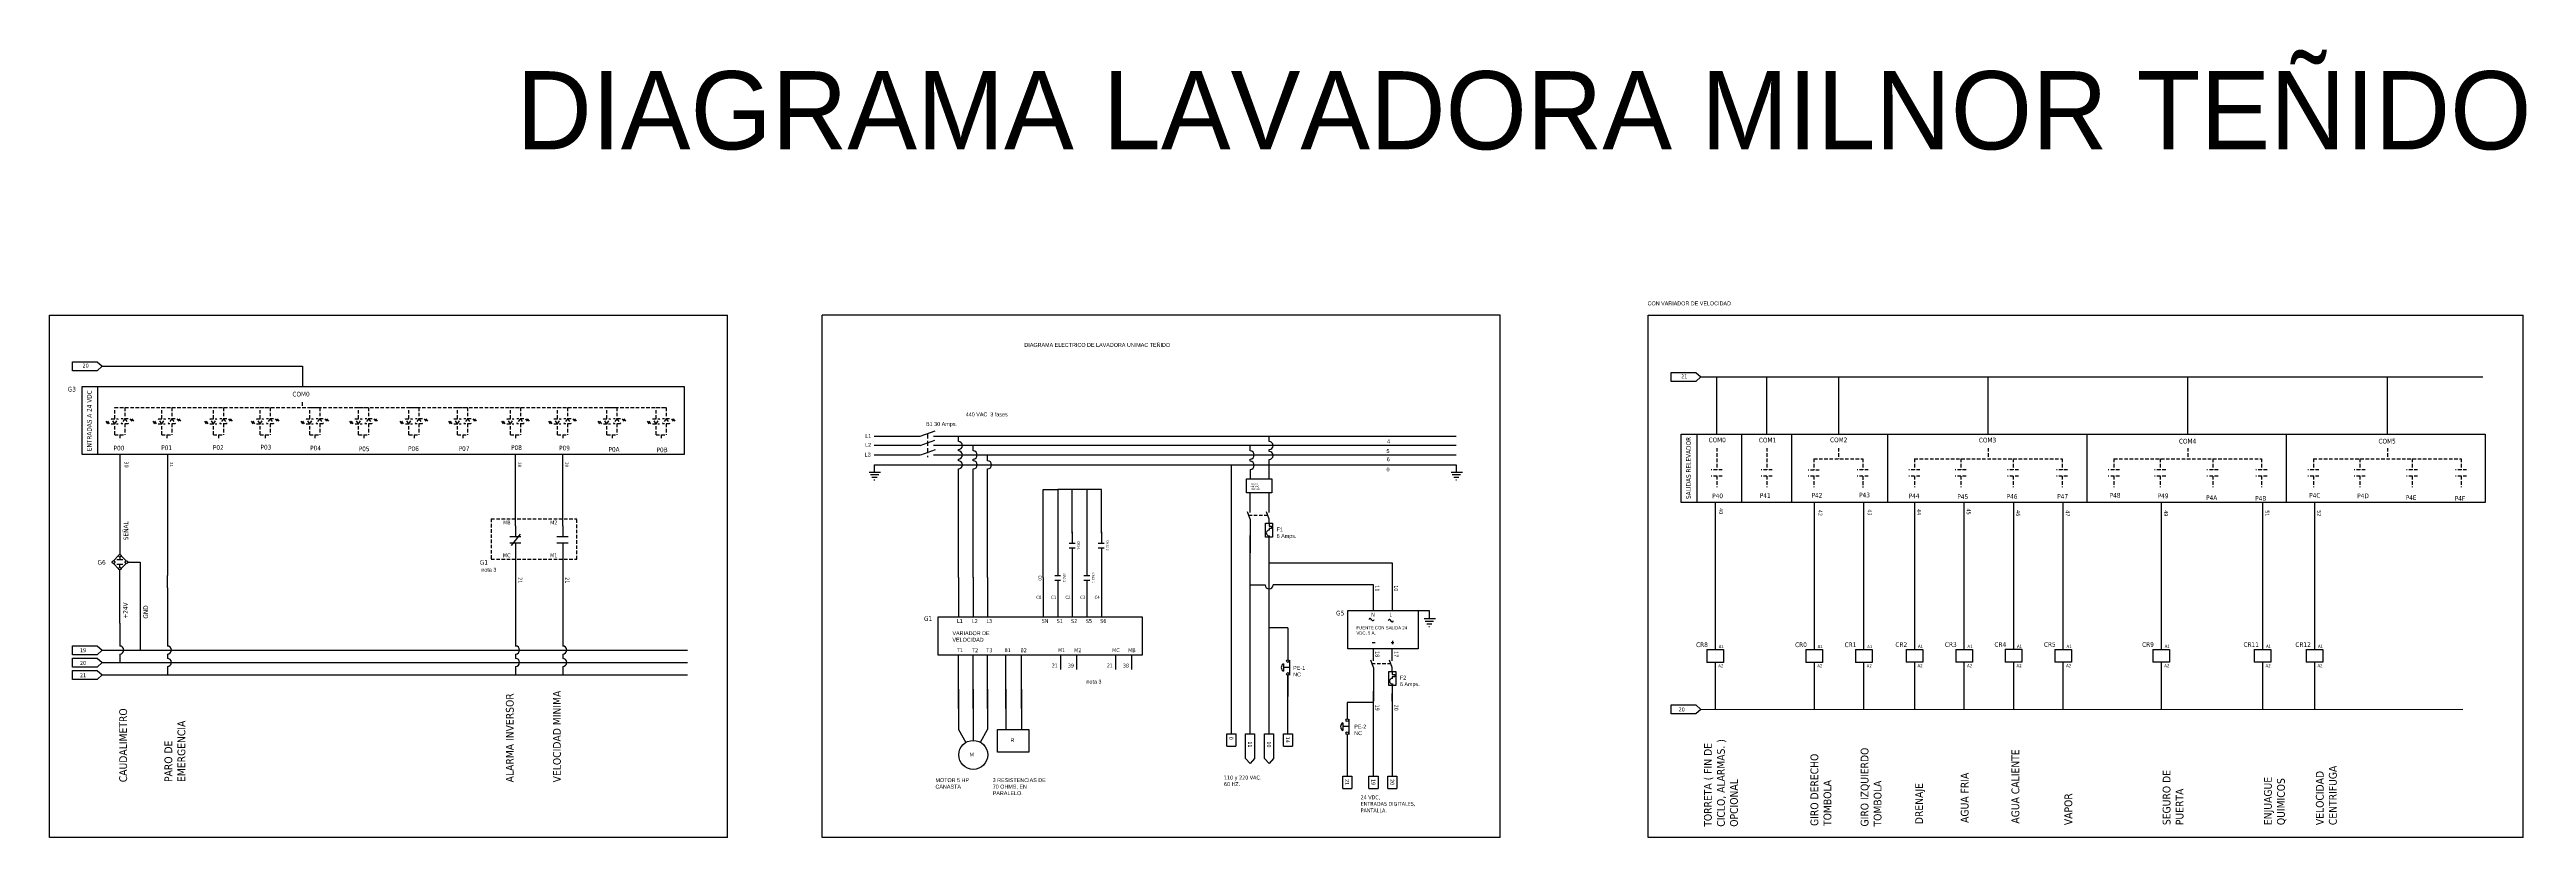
# Model space of a CAD drawing. Header units: millimetres. Extents: x 235 to 3542, y 1204 to 1708.
# Drawn here: x 719 to 2304, y 1204 to 1708 of the extents above; entities that cross this region are included whole.
import ezdxf
from ezdxf.enums import TextEntityAlignment as Align

# ---------------------------------------------------------------- set-up
doc = ezdxf.new("R2010")
doc.units = ezdxf.units.MM
doc.linetypes.add('LÍNEAS_OCULTAS2', pattern=[4.7625, 3.175, -1.5875])
doc.layers.add('0 @ 1', color=7, linetype='Continuous')
doc.layers.add('Capa1', color=7, linetype='LÍNEAS_OCULTAS2')
doc.styles.add('Tahoma', font='tahoma.ttf')

# ---------------------------------------------------------------- blocks, each defined once
blk = doc.blocks.new('*U23')
at = {"linetype": 'Continuous'}
for p, q in [((-1.5, 1.9), (-1.5, -1.9)), ((1.5, 1.9), (1.5, -1.9))]:
    blk.add_line(p, q, dxfattribs=at)
at = {"style": 'Tahoma'}
for tag, p in [('Diseñador de referencia', (-0.2, 3.4)), ('Descripción', (0, 8.7))]:
    blk.add_attdef(tag, text='', height=1.5, dxfattribs=at).set_placement(p, align=Align.CENTER)
at = {"linetype": 'Continuous', "style": 'Tahoma', "flags": 8}
blk.add_attdef('Terminal 1', text='', height=1.5, dxfattribs=at).set_placement((-3.2, -0.8), align=Align.TOP_RIGHT)
blk.add_attdef('Terminal 2', text='', height=1.5, dxfattribs=at).set_placement((3.2, -0.8), align=Align.TOP_LEFT)
blk = doc.blocks.new('*U39')
at = {"linetype": 'Continuous'}
for p, q in [((-1.5, 1.9), (-1.5, -1.9)), ((1.5, 1.9), (1.5, -1.9))]:
    blk.add_line(p, q, dxfattribs=at)
at = {"style": 'Tahoma'}
for tag, p in [('Diseñador de referencia', (-0.2, 3.4)), ('Descripción', (0, 8.7))]:
    blk.add_attdef(tag, text='', height=1.5, dxfattribs=at).set_placement(p, align=Align.CENTER)
at = {"linetype": 'Continuous', "style": 'Tahoma', "flags": 8}
blk.add_attdef('Terminal 1', text='', height=1.5, dxfattribs=at).set_placement((-3.2, -0.8), align=Align.TOP_RIGHT)
blk.add_attdef('Terminal 2', text='', height=1.5, dxfattribs=at).set_placement((3.2, -0.8), align=Align.TOP_LEFT)

msp = doc.modelspace()

# ---------------------------------------------------------------- linework, layer by layer
for p, q in [((718.955, 1204.14), (718.955, 1538.14)), ((718.955, 1538.14), (1152.751, 1538.14)), ((1152.751, 1204.14), (1152.751, 1538.14)), ((1213.164, 1204.14), (1213.164, 1538.14)), ((1646.959, 1538.14), (1213.164, 1538.14)), ((1646.959, 1204.14), (1646.959, 1538.14)), ((1741.628, 1204.14), (1741.628, 1538.14)), ((1741.628, 1538.14), (2301.371, 1538.14)), ((2301.371, 1204.14), (2301.371, 1538.14)), ((733.727, 1508.352), (749.497, 1508.352)), ((733.727, 1502.588), (733.727, 1508.352)), ((749.497, 1508.352), (752.62, 1505.545)), ((752.62, 1505.545), (749.497, 1502.588)), ((752.62, 1505.545), (880.806, 1505.545)), ((880.806, 1505.545), (880.806, 1492.51)), ((749.497, 1502.588), (733.727, 1502.588)), ((749.67, 1492.51), (749.67, 1448.942)), ((1756.375, 1501.41), (1772.144, 1501.41)), ((1756.375, 1495.647), (1756.375, 1501.41)), ((1772.144, 1495.647), (1756.375, 1495.647)), ((1772.144, 1501.41), (1775.268, 1498.603)), ((1775.268, 1498.603), (1772.144, 1495.647)), ((1775.268, 1498.603), (2275.634, 1498.603)), ((1785.616, 1461.94), (1785.616, 1498.603)), ((1817.497, 1461.94), (1817.497, 1498.603)), ((1863.291, 1498.603), (1863.291, 1461.94)), ((1959.192, 1461.94), (1959.192, 1498.603)), ((2086.848, 1461.94), (2086.848, 1498.603)), ((2214.505, 1461.94), (2214.505, 1498.603)), ((1246.558, 1460.741), (1275.856, 1460.741)), ((1275.856, 1460.741), (1285.539, 1464.265)), ((1275.856, 1454.741), (1285.253, 1458.161)), ((1284.463, 1460.741), (1618.787, 1460.741)), ((1300.338, 1457.336), (1300.338, 1460.741)), ((1499.138, 1457.336), (1499.138, 1460.741)), ((1772.71, 1461.94), (1772.71, 1418.372)), ((1801.616, 1418.372), (1801.616, 1461.94)), ((1833.497, 1418.372), (1833.497, 1461.94)), ((1894.947, 1418.166), (1894.947, 1461.734)), ((2022.418, 1418.372), (2022.418, 1461.94)), ((2150.075, 1418.372), (2150.075, 1461.94)), ((763.972, 1448.955), (763.972, 1441.55)), ((794.364, 1448.929), (794.364, 1441.524)), ((794.364, 1448.929), (794.364, 1430.808)), ((1017.079, 1403.464), (1017.079, 1448.942)), ((1047.222, 1403.464), (1047.222, 1448.942)), ((1275.856, 1454.741), (1246.558, 1454.741)), ((1246.558, 1448.741), (1275.856, 1448.741)), ((1246.558, 1442.435), (1618.787, 1442.435)), ((1246.558, 1442.435), (1246.558, 1437.766)), ((1276.287, 1448.756), (1285.684, 1452.176)), ((1618.787, 1454.741), (1284.463, 1454.741)), ((1284.463, 1448.741), (1618.787, 1448.741)), ((1300.338, 1451.336), (1300.338, 1452.146)), ((1300.338, 1445.03), (1300.338, 1446.146)), ((1309.821, 1451.336), (1309.821, 1454.741)), ((1309.821, 1445.03), (1309.821, 1446.146)), ((1319, 1445.03), (1319, 1448.741)), ((1475.032, 1270.315), (1475.032, 1442.435)), ((1487.085, 1451.336), (1487.085, 1454.741)), ((1487.085, 1444.725), (1487.085, 1446.146)), ((1499.138, 1451.03), (1499.138, 1452.146)), ((1499.138, 1433.553), (1499.138, 1445.84)), ((1618.787, 1442.435), (1618.787, 1437.766)), ((763.972, 1441.55), (763.972, 1408.11)), ((794.364, 1430.808), (794.364, 1371.667)), ((1243.277, 1437.766), (1250.589, 1437.766)), ((1244.049, 1436.178), (1249.408, 1436.178)), ((1245.003, 1434.454), (1248.318, 1434.454)), ((1246.32, 1432.73), (1246.865, 1432.73)), ((1300.338, 1386.901), (1300.338, 1439.84)), ((1309.821, 1386.901), (1309.821, 1439.84)), ((1319, 1386.901), (1319, 1439.84)), ((1354.512, 1426.675), (1363.98, 1426.675)), ((1354.512, 1370.48), (1354.512, 1426.675)), ((1363.98, 1426.675), (1363.98, 1391.643)), ((1391.836, 1426.675), (1363.98, 1426.675)), ((1373.174, 1398.761), (1373.174, 1426.675)), ((1382.642, 1426.675), (1382.642, 1391.643)), ((1391.836, 1398.761), (1391.836, 1426.675)), ((1484.62, 1433.553), (1500.962, 1433.553)), ((1484.62, 1424.515), (1484.62, 1433.553)), ((1487.085, 1439.535), (1487.085, 1433.553)), ((1500.962, 1433.553), (1500.962, 1424.515)), ((1615.506, 1437.766), (1622.818, 1437.766)), ((1616.278, 1436.178), (1621.638, 1436.178)), ((1617.232, 1434.454), (1620.548, 1434.454)), ((1618.549, 1432.73), (1619.094, 1432.73)), ((1500.962, 1424.515), (1484.62, 1424.515)), ((1487.085, 1407.599), (1485.375, 1412.298)), ((1487.085, 1411.844), (1487.085, 1424.515)), ((1499.138, 1407.599), (1497.428, 1412.298)), ((1499.138, 1411.844), (1499.138, 1424.515)), ((1784.463, 1418.283), (1784.463, 1410.878)), ((1784.463, 1410.878), (1784.463, 1364.318)), ((1847.802, 1418.271), (1847.802, 1410.866)), ((1847.802, 1410.866), (1847.802, 1364.305)), ((1879.471, 1418.309), (1879.471, 1410.904)), ((1879.471, 1410.904), (1879.471, 1364.298)), ((1911.965, 1418.372), (1911.965, 1410.967)), ((1911.965, 1410.967), (1911.965, 1364.406)), ((1943.634, 1418.411), (1943.634, 1411.006)), ((1943.634, 1411.006), (1943.634, 1364.4)), ((1975.304, 1418.404), (1975.304, 1410.999)), ((1975.304, 1410.999), (1975.304, 1364.438)), ((2006.973, 1418.353), (2006.973, 1410.948)), ((2006.973, 1411.038), (2006.973, 1364.432)), ((2069.805, 1418.353), (2069.805, 1410.948)), ((2069.805, 1411.038), (2069.805, 1364.432)), ((2134.629, 1418.353), (2134.629, 1410.948)), ((2134.629, 1411.038), (2134.629, 1364.432)), ((2167.833, 1418.353), (2167.833, 1410.948)), ((2167.833, 1411.038), (2167.833, 1364.432)), ((763.972, 1408.123), (763.972, 1385.195)), ((763.972, 1408.11), (763.972, 1385.182)), ((1019.971, 1398.06), (1014.188, 1390.8)), ((1373.174, 1399.544), (1373.174, 1392.189)), ((1391.836, 1399.544), (1391.836, 1392.189)), ((1487.085, 1407.599), (1487.085, 1386.07)), ((1487.085, 1270.315), (1487.085, 1397.147)), ((1499.134, 1386.07), (1499.151, 1396.176)), ((1499.136, 1401.627), (1499.135, 1400.612)), ((1499.136, 1405.127), (1499.136, 1403.127)), ((1499.136, 1403.127), (1500.636, 1403.127)), ((1500.636, 1401.627), (1499.136, 1401.627)), ((1499.151, 1270.315), (1499.136, 1397.147)), ((1499.138, 1405.127), (1499.138, 1407.627)), ((1499.151, 1397.056), (1499.151, 1396.176)), ((1500.636, 1403.127), (1500.636, 1401.627)), ((763.116, 1375.987), (759.802, 1379.336)), ((763.113, 1384.339), (759.815, 1381.054)), ((763.896, 1376.91), (763.896, 1378.702)), ((763.972, 1383.477), (763.972, 1381.702)), ((764.829, 1376.121), (768.064, 1379.344)), ((764.831, 1384.327), (768.063, 1381.06)), ((768.966, 1380.202), (776.946, 1380.202)), ((776.946, 1380.202), (776.946, 1323.969)), ((1017.079, 1385.31), (1017.079, 1326.564)), ((1047.222, 1385.31), (1047.222, 1326.564)), ((1300.353, 1370.48), (1300.338, 1386.901)), ((1309.821, 1370.48), (1309.807, 1386.901)), ((1319.015, 1370.48), (1319, 1386.901)), ((1363.98, 1391.643), (1363.98, 1378.803)), ((1363.98, 1378.803), (1363.98, 1371.449)), ((1373.174, 1389.189), (1373.174, 1378.382)), ((1382.642, 1391.643), (1382.642, 1378.803)), ((1382.642, 1378.803), (1382.642, 1371.449)), ((1391.836, 1389.189), (1391.836, 1378.382)), ((1577.984, 1379.484), (1499.137, 1379.484)), ((1577.984, 1349.306), (1577.984, 1379.484)), ((763.896, 1341.142), (763.896, 1375.195)), ((794.364, 1363.827), (794.364, 1371.667)), ((794.364, 1363.827), (794.364, 1326.564)), ((1300.353, 1370.48), (1300.353, 1345.282)), ((1309.821, 1370.482), (1309.821, 1345.282)), ((1319.015, 1370.48), (1319.015, 1345.282)), ((1354.512, 1370.48), (1354.512, 1345.282)), ((1363.98, 1368.449), (1363.98, 1357.642)), ((1373.174, 1378.382), (1373.174, 1370.48)), ((1373.174, 1370.48), (1373.174, 1345.282)), ((1382.642, 1368.449), (1382.642, 1357.642)), ((1391.836, 1378.382), (1391.836, 1370.48)), ((1391.836, 1370.48), (1391.836, 1345.282)), ((1487.085, 1365.693), (1496.544, 1365.693)), ((1565.918, 1365.693), (1501.734, 1365.693)), ((1565.918, 1349.306), (1565.918, 1365.693)), ((1784.463, 1364.318), (1784.463, 1331.174)), ((1847.802, 1364.305), (1847.802, 1361.305)), ((1879.471, 1364.298), (1879.471, 1361.298)), ((1911.965, 1364.406), (1911.965, 1361.406)), ((1943.634, 1364.4), (1943.634, 1361.4)), ((1975.304, 1364.438), (1975.304, 1361.438)), ((2006.973, 1364.432), (2006.973, 1361.432)), ((2069.805, 1364.432), (2069.805, 1361.432)), ((2134.629, 1364.432), (2134.629, 1361.432)), ((2167.833, 1364.432), (2167.833, 1361.432)), ((1363.98, 1357.642), (1363.98, 1345.282)), ((1363.98, 1357.642), (1363.98, 1345.282)), ((1382.642, 1357.642), (1382.642, 1345.282)), ((1594.353, 1349.306), (1601.529, 1349.306)), ((1601.529, 1349.306), (1601.529, 1344.073)), ((1847.802, 1361.305), (1847.802, 1331.161)), ((1879.471, 1361.298), (1879.471, 1331.155)), ((1911.965, 1361.406), (1911.965, 1331.262)), ((1943.634, 1361.4), (1943.634, 1331.256)), ((1975.304, 1361.438), (1975.304, 1331.295)), ((2006.973, 1361.432), (2006.973, 1331.288)), ((2069.805, 1361.432), (2069.805, 1331.288)), ((2134.629, 1361.432), (2134.629, 1331.288)), ((2167.833, 1361.432), (2167.833, 1331.288)), ((763.896, 1341.142), (763.896, 1326.564)), ((1511.214, 1338.229), (1499.142, 1338.229)), ((1511.214, 1338.229), (1511.214, 1317.814)), ((1564.964, 1343.108), (1564.435, 1343.818)), ((1577.26, 1342.398), (1576.731, 1343.108)), ((1598.248, 1344.073), (1605.56, 1344.073)), ((1599.02, 1342.485), (1604.379, 1342.485)), ((1599.974, 1340.761), (1603.289, 1340.761)), ((1601.291, 1339.036), (1601.836, 1339.036)), ((1784.463, 1331.174), (1784.463, 1324.323)), ((1847.802, 1331.161), (1847.802, 1324.31)), ((1879.471, 1331.155), (1879.471, 1324.303)), ((1911.965, 1331.262), (1911.965, 1324.411)), ((1943.634, 1331.256), (1943.634, 1324.404)), ((1975.304, 1331.295), (1975.304, 1324.443)), ((2006.973, 1331.288), (2006.973, 1324.437)), ((2069.805, 1331.288), (2069.805, 1324.437)), ((2134.629, 1331.288), (2134.629, 1324.437)), ((2167.833, 1331.288), (2167.833, 1324.437)), ((733.702, 1326.777), (749.471, 1326.777)), ((733.702, 1321.013), (733.702, 1326.777)), ((733.702, 1326.777), (749.471, 1326.777)), ((733.702, 1321.013), (733.702, 1326.777)), ((749.471, 1321.013), (733.702, 1321.013)), ((749.471, 1321.013), (733.702, 1321.013)), ((733.702, 1318.873), (749.471, 1318.873)), ((733.702, 1313.109), (733.702, 1318.873)), ((749.471, 1326.777), (752.595, 1323.969)), ((749.471, 1326.777), (752.595, 1323.969)), ((752.595, 1323.969), (749.471, 1321.013)), ((752.595, 1323.969), (749.471, 1321.013)), ((749.471, 1318.873), (752.595, 1316.066)), ((752.595, 1316.066), (749.471, 1313.109)), ((752.595, 1323.969), (889.004, 1323.969)), ((752.595, 1323.969), (1127.154, 1323.969)), ((752.595, 1316.066), (1127.154, 1316.066)), ((763.896, 1321.374), (763.912, 1316.066)), ((794.364, 1321.374), (794.364, 1318.661)), ((889.004, 1323.969), (1127.154, 1323.969)), ((1017.079, 1321.374), (1017.079, 1318.661)), ((1047.222, 1321.374), (1047.222, 1318.661)), ((1300.338, 1286.698), (1300.338, 1320.628)), ((1309.821, 1286.698), (1309.821, 1320.628)), ((1319, 1286.698), (1319, 1320.628)), ((1330.654, 1286.698), (1330.654, 1320.628)), ((1340.755, 1286.698), (1340.755, 1320.628)), ((1365.752, 1320.628), (1365.752, 1311.615)), ((1375.998, 1320.628), (1375.998, 1311.615)), ((1400.97, 1320.628), (1400.97, 1311.615)), ((1411.215, 1320.628), (1411.215, 1311.615)), ((1508.428, 1315.194), (1508.428, 1310.434)), ((1512.244, 1317.615), (1512.244, 1307.883)), ((1565.918, 1312.832), (1564.208, 1317.53)), ((1565.155, 1328.733), (1567.01, 1328.733)), ((1565.918, 1317.076), (1565.918, 1324.652)), ((1577.972, 1312.832), (1576.262, 1317.53)), ((1577.122, 1328.733), (1578.977, 1328.733)), ((1577.972, 1317.076), (1577.972, 1324.652)), ((1578.049, 1329.812), (1578.049, 1327.703)), ((1779.225, 1324.323), (1789.907, 1324.323)), ((1779.225, 1324.323), (1779.225, 1316.078)), ((1789.907, 1316.078), (1779.225, 1316.078)), ((1784.463, 1316.078), (1784.463, 1309.227)), ((1789.907, 1324.323), (1789.907, 1316.078)), ((1842.564, 1324.31), (1853.245, 1324.31)), ((1842.564, 1324.31), (1842.564, 1316.066)), ((1853.245, 1316.066), (1842.564, 1316.066)), ((1847.802, 1316.066), (1847.802, 1309.214)), ((1853.245, 1324.31), (1853.245, 1316.066)), ((1874.233, 1324.303), (1884.914, 1324.303)), ((1874.233, 1324.303), (1874.233, 1316.059)), ((1884.914, 1316.059), (1874.233, 1316.059)), ((1879.471, 1316.059), (1879.471, 1309.208)), ((1884.914, 1324.303), (1884.914, 1316.059)), ((1906.727, 1324.411), (1917.409, 1324.411)), ((1906.727, 1324.411), (1906.727, 1316.167)), ((1917.409, 1316.167), (1906.727, 1316.167)), ((1911.965, 1316.167), (1911.965, 1309.315)), ((1917.409, 1324.411), (1917.409, 1316.167)), ((1938.397, 1324.404), (1949.078, 1324.404)), ((1938.397, 1324.404), (1938.397, 1316.16)), ((1949.078, 1316.16), (1938.397, 1316.16)), ((1943.634, 1316.16), (1943.634, 1309.309)), ((1949.078, 1324.404), (1949.078, 1316.16)), ((1970.066, 1324.443), (1980.747, 1324.443)), ((1970.066, 1324.443), (1970.066, 1316.199)), ((1980.747, 1316.199), (1970.066, 1316.199)), ((1975.304, 1316.199), (1975.304, 1309.348)), ((1980.747, 1324.443), (1980.747, 1316.199)), ((2001.735, 1324.437), (2012.416, 1324.437)), ((2001.735, 1324.437), (2001.735, 1316.193)), ((2012.416, 1316.193), (2001.735, 1316.193)), ((2006.973, 1316.193), (2006.973, 1309.341)), ((2012.416, 1324.437), (2012.416, 1316.193)), ((2064.567, 1324.437), (2075.248, 1324.437)), ((2064.567, 1324.437), (2064.567, 1316.193)), ((2075.248, 1316.193), (2064.567, 1316.193)), ((2069.805, 1316.193), (2069.805, 1309.341)), ((2075.248, 1324.437), (2075.248, 1316.193)), ((2129.392, 1324.437), (2140.073, 1324.437)), ((2129.392, 1324.437), (2129.392, 1316.193)), ((2140.073, 1316.193), (2129.392, 1316.193)), ((2134.629, 1316.193), (2134.629, 1309.341)), ((2140.073, 1324.437), (2140.073, 1316.193)), ((2162.595, 1324.437), (2173.277, 1324.437)), ((2162.595, 1324.437), (2162.595, 1316.193)), ((2173.277, 1316.193), (2162.595, 1316.193)), ((2167.833, 1316.193), (2167.833, 1309.341)), ((2173.277, 1324.437), (2173.277, 1316.193)), ((749.471, 1313.109), (733.702, 1313.109)), ((733.702, 1310.969), (749.471, 1310.969)), ((733.702, 1305.206), (733.702, 1310.969)), ((749.471, 1305.206), (733.702, 1305.206)), ((749.471, 1310.969), (752.595, 1308.162)), ((752.595, 1308.162), (749.471, 1305.206)), ((752.595, 1308.162), (1127.154, 1308.162)), ((794.364, 1313.471), (794.364, 1308.162)), ((1017.079, 1313.471), (1017.079, 1308.162)), ((1047.222, 1313.471), (1047.222, 1308.162)), ((1512.189, 1312.814), (1508.428, 1312.814)), ((1511.217, 1270.315), (1511.212, 1307.814)), ((1511.214, 1307.814), (1511.214, 1294.238)), ((1565.918, 1312.832), (1565.918, 1291.302)), ((1577.97, 1306.859), (1577.968, 1305.844)), ((1577.968, 1291.302), (1577.984, 1301.408)), ((1577.97, 1310.359), (1577.97, 1308.359)), ((1577.97, 1308.359), (1579.47, 1308.359)), ((1579.47, 1306.859), (1577.97, 1306.859)), ((1577.972, 1310.359), (1577.972, 1312.859)), ((1577.984, 1302.289), (1577.984, 1301.408)), ((1579.47, 1308.359), (1579.47, 1306.859)), ((1784.463, 1309.227), (1784.463, 1286.063)), ((1847.802, 1309.214), (1847.802, 1286.064)), ((1879.471, 1309.208), (1879.471, 1286.065)), ((1911.965, 1309.315), (1911.965, 1286.065)), ((1943.634, 1309.309), (1943.634, 1286.066)), ((1975.304, 1309.348), (1975.304, 1286.067)), ((2006.973, 1309.341), (2006.973, 1286.067)), ((2069.805, 1309.341), (2069.805, 1286.073)), ((2134.629, 1309.341), (2134.629, 1286.073)), ((2167.833, 1309.341), (2167.833, 1286.073)), ((1300.338, 1298.995), (1300.338, 1273.127)), ((1309.821, 1298.995), (1309.821, 1273.127)), ((1319, 1298.995), (1319, 1273.127)), ((1330.654, 1298.995), (1330.654, 1273.271)), ((1340.755, 1298.995), (1340.755, 1273.271)), ((1549.155, 1290.435), (1549.155, 1279.988)), ((1565.918, 1290.435), (1549.155, 1290.435)), ((1565.925, 1276.521), (1565.925, 1297.618)), ((1577.978, 1276.521), (1577.978, 1297.618)), ((1756.375, 1288.87), (1772.144, 1288.87)), ((1756.375, 1283.106), (1756.375, 1288.87)), ((1772.144, 1288.87), (1775.268, 1286.062)), ((1775.268, 1286.062), (1772.144, 1283.106)), ((1775.268, 1286.062), (2262.833, 1286.073)), ((1300.338, 1273.127), (1305.189, 1264.919)), ((1309.821, 1273.127), (1309.854, 1266.206)), ((1314.436, 1265.017), (1319, 1273.127)), ((1325.415, 1273.271), (1345.348, 1273.271)), ((1325.415, 1258.635), (1325.415, 1273.271)), ((1345.348, 1273.271), (1345.348, 1258.635)), ((1472.076, 1270.315), (1477.839, 1270.315)), ((1472.15, 1262.476), (1472.15, 1270.315)), ((1472.15, 1270.315), (1477.914, 1270.315)), ((1477.914, 1270.315), (1477.914, 1262.476)), ((1484.129, 1254.546), (1484.129, 1270.315)), ((1484.129, 1270.315), (1489.892, 1270.315)), ((1484.129, 1262.476), (1484.129, 1270.315)), ((1484.129, 1270.315), (1489.892, 1270.315)), ((1489.892, 1270.315), (1489.892, 1254.546)), ((1489.892, 1270.315), (1489.892, 1262.476)), ((1496.195, 1254.546), (1496.195, 1270.315)), ((1496.195, 1270.315), (1501.958, 1270.315)), ((1496.195, 1262.476), (1496.195, 1270.315)), ((1496.195, 1270.315), (1501.958, 1270.315)), ((1501.958, 1270.315), (1501.958, 1254.546)), ((1501.958, 1270.315), (1501.958, 1262.476)), ((1508.261, 1270.315), (1514.024, 1270.315)), ((1508.335, 1262.476), (1508.335, 1270.315)), ((1508.335, 1270.315), (1514.099, 1270.315)), ((1514.099, 1270.315), (1514.099, 1262.476)), ((1546.369, 1277.368), (1546.369, 1272.607)), ((1550.129, 1274.988), (1546.369, 1274.988)), ((1549.155, 1269.988), (1549.155, 1243.28)), ((1550.185, 1279.789), (1550.185, 1270.057)), ((1565.925, 1243.28), (1565.925, 1276.521)), ((1577.991, 1243.28), (1577.978, 1276.521)), ((1772.144, 1283.106), (1756.375, 1283.106)), ((1345.348, 1258.635), (1325.415, 1258.635)), ((1472.15, 1262.476), (1477.914, 1262.476)), ((1487.085, 1251.422), (1484.129, 1254.546)), ((1489.892, 1254.546), (1487.085, 1251.422)), ((1499.151, 1251.422), (1496.195, 1254.546)), ((1501.958, 1254.546), (1499.151, 1251.422)), ((1508.335, 1262.476), (1514.099, 1262.476)), ((1546.201, 1243.28), (1551.965, 1243.28)), ((1546.276, 1235.441), (1546.276, 1243.28)), ((1546.276, 1243.28), (1552.039, 1243.28)), ((1552.039, 1243.28), (1552.039, 1235.441)), ((1562.968, 1243.28), (1568.732, 1243.28)), ((1563.043, 1235.441), (1563.043, 1243.28)), ((1563.043, 1243.28), (1568.806, 1243.28)), ((1568.806, 1243.28), (1568.806, 1235.441)), ((1575.035, 1243.28), (1580.798, 1243.28)), ((1575.035, 1235.441), (1575.035, 1243.28)), ((1575.035, 1243.28), (1580.798, 1243.28)), ((1580.798, 1243.28), (1580.798, 1235.441)), ((1546.276, 1235.441), (1552.039, 1235.441)), ((1563.043, 1235.441), (1568.806, 1235.441)), ((1575.035, 1235.441), (1580.798, 1235.441)), ((1152.751, 1204.14), (718.955, 1204.14)), ((1646.959, 1204.14), (1213.164, 1204.14)), ((2301.371, 1204.14), (1741.628, 1204.14))]:
    msp.add_line(p, q)
for points in [[(739.833, 1492.51), (1124.848, 1492.51), (1124.848, 1448.942), (739.833, 1448.942)], [(1762.829, 1461.94), (2277.064, 1461.94), (2277.064, 1418.372), (1762.829, 1418.372)], [(1496.856, 1405.127), (1501.416, 1405.127), (1501.416, 1396.178), (1496.856, 1396.178)], [(1549.609, 1349.306), (1594.461, 1349.306), (1594.461, 1324.652), (1549.609, 1324.652)], [(1287.395, 1345.282), (1418.02, 1345.282), (1418.02, 1320.628), (1287.395, 1320.628)], [(1575.69, 1310.359), (1580.249, 1310.359), (1580.249, 1301.41), (1575.69, 1301.41)]]:
    msp.add_lwpolyline(points, close=True)
for centre, radius in [((759.811, 1380.195), 0.859), ((763.972, 1384.336), 0.859), ((768.107, 1380.202), 0.859), ((763.972, 1376.054), 0.859), ((1511.214, 1316.954), 0.86), ((1511.214, 1308.674), 0.86), ((1549.155, 1279.128), 0.86), ((1549.155, 1270.848), 0.86), ((1309.897, 1256.951), 9.255)]:
    msp.add_circle(centre, radius)
for centre, radius, start, end in [((1300.338, 1454.741), 2.595, 270, 90), ((1300.338, 1448.741), 2.595, 270, 90), ((1300.338, 1442.435), 2.595, 270, 90), ((1309.821, 1448.741), 2.595, 270, 90), ((1309.821, 1442.435), 2.595, 270, 90), ((1319, 1442.435), 2.595, 270, 90), ((1487.085, 1448.741), 2.595, 270, 90), ((1487.085, 1442.13), 2.595, 270, 90), ((1499.138, 1454.741), 2.595, 270, 90), ((1499.138, 1448.435), 2.595, 270, 90), ((1499.146, 1398.836), 1.78, 89.837781, 270.150269), ((1499.139, 1365.693), 2.595, 180, 0), ((1563.813, 1343.465), 0.715, 29.601538, 180), ((1565.583, 1343.465), 0.715, 209.932632, 0), ((1576.109, 1342.755), 0.715, 29.601538, 180), ((1577.879, 1342.755), 0.715, 209.932632, 0), ((763.896, 1323.969), 2.595, 270, 90), ((794.364, 1323.969), 2.595, 270, 90), ((794.364, 1316.066), 2.595, 270, 90), ((1017.079, 1323.969), 2.595, 270, 90), ((1017.079, 1316.066), 2.595, 270, 90), ((1047.222, 1323.969), 2.595, 270, 90), ((1047.222, 1316.066), 2.595, 270, 90), ((1509.563, 1312.814), 2.637, 115.489205, 244.510795), ((1577.98, 1304.068), 1.78, 89.837781, 270.150269), ((1547.503, 1274.988), 2.637, 115.489205, 244.510795)]:
    msp.add_arc(centre, radius, start, end)
at = {"layer": 'Capa1', "ltscale": 0.7}
for p, q in [((760.646, 1471.928), (760.646, 1479.027)), ((760.646, 1479.027), (767.044, 1479.027)), ((760.646, 1479.027), (1113.402, 1479.027)), ((767.044, 1479.027), (767.044, 1471.928)), ((790.741, 1471.928), (790.741, 1479.027)), ((790.741, 1479.027), (797.139, 1479.027)), ((797.139, 1479.027), (797.139, 1471.928)), ((823.757, 1471.928), (823.757, 1479.027)), ((823.757, 1479.027), (830.155, 1479.027)), ((830.155, 1479.027), (830.155, 1471.928)), ((853.638, 1471.928), (853.638, 1479.027)), ((853.638, 1479.027), (860.036, 1479.027)), ((860.036, 1479.027), (860.036, 1471.928)), ((880.514, 1482.473), (880.514, 1479.027)), ((885.381, 1471.928), (885.381, 1479.027)), ((885.381, 1479.027), (891.779, 1479.027)), ((891.779, 1479.027), (891.779, 1471.928)), ((916.641, 1471.928), (916.641, 1479.027)), ((916.641, 1479.027), (923.039, 1479.027)), ((923.039, 1479.027), (923.039, 1471.928)), ((948.832, 1471.928), (948.832, 1479.027)), ((948.832, 1479.027), (955.23, 1479.027)), ((955.23, 1479.027), (955.23, 1471.928)), ((979.933, 1471.928), (979.933, 1479.027)), ((979.933, 1479.027), (986.331, 1479.027)), ((986.331, 1479.027), (986.331, 1471.928)), ((1013.753, 1471.928), (1013.753, 1479.027)), ((1013.753, 1479.027), (1020.151, 1479.027)), ((1020.151, 1479.027), (1020.151, 1471.928)), ((1043.895, 1471.928), (1043.895, 1479.027)), ((1043.895, 1479.027), (1050.293, 1479.027)), ((1050.293, 1479.027), (1050.293, 1471.928)), ((1075.542, 1471.928), (1075.542, 1479.027)), ((1075.542, 1479.027), (1081.94, 1479.027)), ((1081.94, 1479.027), (1081.94, 1471.928)), ((1107.004, 1471.928), (1107.004, 1479.027)), ((1107.004, 1479.027), (1113.402, 1479.027)), ((1113.402, 1479.027), (1113.402, 1471.928)), ((756.192, 1468.736), (755.091, 1470.332)), ((757.292, 1468.736), (756.192, 1470.332)), ((758.392, 1468.736), (762.89, 1468.736)), ((758.445, 1471.928), (762.943, 1471.928)), ((760.646, 1468.736), (758.445, 1471.928)), ((760.646, 1468.736), (762.943, 1471.928)), ((760.646, 1461.636), (760.646, 1468.736)), ((760.646, 1461.636), (767.044, 1461.636)), ((760.646, 1461.636), (767.044, 1461.636)), ((763.972, 1461.636), (763.972, 1458.19)), ((767.044, 1471.928), (764.747, 1468.736)), ((769.245, 1468.736), (764.747, 1468.736)), ((769.245, 1468.736), (764.747, 1468.736)), ((769.298, 1471.928), (764.8, 1471.928)), ((767.044, 1471.928), (769.245, 1468.736)), ((767.044, 1468.736), (767.044, 1461.636)), ((770.398, 1471.928), (771.498, 1470.332)), ((771.498, 1471.928), (772.599, 1470.332)), ((786.287, 1468.736), (785.187, 1470.332)), ((787.387, 1468.736), (786.287, 1470.332)), ((788.488, 1468.736), (792.985, 1468.736)), ((788.541, 1471.928), (793.038, 1471.928)), ((790.741, 1468.736), (788.541, 1471.928)), ((790.741, 1468.736), (793.038, 1471.928)), ((790.741, 1461.636), (790.741, 1468.736)), ((790.741, 1461.636), (797.139, 1461.636)), ((790.741, 1461.636), (797.139, 1461.636)), ((794.068, 1461.636), (794.068, 1458.19)), ((797.139, 1471.928), (794.842, 1468.736)), ((799.34, 1468.736), (794.842, 1468.736)), ((799.34, 1468.736), (794.842, 1468.736)), ((799.393, 1471.928), (794.896, 1471.928)), ((797.139, 1471.928), (799.34, 1468.736)), ((797.139, 1468.736), (797.139, 1461.636)), ((800.494, 1471.928), (801.594, 1470.332)), ((801.594, 1471.928), (802.694, 1470.332)), ((819.303, 1468.736), (818.203, 1470.332)), ((820.403, 1468.736), (819.303, 1470.332)), ((821.504, 1468.736), (826.001, 1468.736)), ((821.557, 1471.928), (826.054, 1471.928)), ((823.757, 1468.736), (821.557, 1471.928)), ((823.757, 1468.736), (826.054, 1471.928)), ((823.757, 1461.636), (823.757, 1468.736)), ((823.757, 1461.636), (830.155, 1461.636)), ((823.757, 1461.636), (830.155, 1461.636)), ((827.084, 1461.636), (827.084, 1458.19)), ((830.155, 1471.928), (827.858, 1468.736)), ((832.356, 1468.736), (827.858, 1468.736)), ((832.356, 1468.736), (827.858, 1468.736)), ((832.409, 1471.928), (827.911, 1471.928)), ((830.155, 1471.928), (832.356, 1468.736)), ((830.155, 1468.736), (830.155, 1461.636)), ((833.509, 1471.928), (834.61, 1470.332)), ((834.61, 1471.928), (835.71, 1470.332)), ((849.184, 1468.736), (848.084, 1470.332)), ((850.284, 1468.736), (849.184, 1470.332)), ((851.385, 1468.736), (855.882, 1468.736)), ((851.438, 1471.928), (855.935, 1471.928)), ((853.638, 1468.736), (851.438, 1471.928)), ((853.638, 1468.736), (855.935, 1471.928)), ((853.638, 1461.636), (853.638, 1468.736)), ((853.638, 1461.636), (860.036, 1461.636)), ((853.638, 1461.636), (860.036, 1461.636)), ((856.965, 1461.636), (856.965, 1458.19)), ((860.036, 1471.928), (857.739, 1468.736)), ((862.237, 1468.736), (857.739, 1468.736)), ((862.237, 1468.736), (857.739, 1468.736)), ((862.29, 1471.928), (857.793, 1471.928)), ((860.036, 1471.928), (862.237, 1468.736)), ((860.036, 1468.736), (860.036, 1461.636)), ((863.39, 1471.928), (864.491, 1470.332)), ((864.491, 1471.928), (865.591, 1470.332)), ((880.927, 1468.736), (879.827, 1470.332)), ((882.027, 1468.736), (880.927, 1470.332)), ((883.128, 1468.736), (887.625, 1468.736)), ((883.181, 1471.928), (887.678, 1471.928)), ((885.381, 1468.736), (883.181, 1471.928)), ((885.381, 1468.736), (887.678, 1471.928)), ((885.381, 1461.636), (885.381, 1468.736)), ((885.381, 1461.636), (891.779, 1461.636)), ((885.381, 1461.636), (891.779, 1461.636)), ((888.708, 1461.636), (888.708, 1458.19)), ((891.779, 1471.928), (889.482, 1468.736)), ((893.98, 1468.736), (889.482, 1468.736)), ((893.98, 1468.736), (889.482, 1468.736)), ((894.033, 1471.928), (889.535, 1471.928)), ((891.779, 1471.928), (893.98, 1468.736)), ((891.779, 1468.736), (891.779, 1461.636)), ((895.133, 1471.928), (896.234, 1470.332)), ((896.234, 1471.928), (897.334, 1470.332)), ((912.186, 1468.736), (911.086, 1470.332)), ((913.287, 1468.736), (912.186, 1470.332)), ((914.387, 1468.736), (918.884, 1468.736)), ((914.44, 1471.928), (918.938, 1471.928)), ((916.641, 1468.736), (914.44, 1471.928)), ((916.641, 1468.736), (918.938, 1471.928)), ((916.641, 1461.636), (916.641, 1468.736)), ((916.641, 1461.636), (923.039, 1461.636)), ((916.641, 1461.636), (923.039, 1461.636)), ((919.967, 1461.636), (919.967, 1458.19)), ((923.039, 1471.928), (920.742, 1468.736)), ((925.239, 1468.736), (920.742, 1468.736)), ((925.239, 1468.736), (920.742, 1468.736)), ((925.292, 1471.928), (920.795, 1471.928)), ((923.039, 1471.928), (925.239, 1468.736)), ((923.039, 1468.736), (923.039, 1461.636)), ((926.393, 1471.928), (927.493, 1470.332)), ((927.493, 1471.928), (928.593, 1470.332)), ((944.378, 1468.736), (943.278, 1470.332)), ((945.478, 1468.736), (944.378, 1470.332)), ((946.579, 1468.736), (951.076, 1468.736)), ((946.632, 1471.928), (951.129, 1471.928)), ((948.832, 1468.736), (946.632, 1471.928)), ((948.832, 1468.736), (951.129, 1471.928)), ((948.832, 1461.636), (948.832, 1468.736)), ((948.832, 1461.636), (955.23, 1461.636)), ((948.832, 1461.636), (955.23, 1461.636)), ((952.159, 1461.636), (952.159, 1458.19)), ((955.23, 1471.928), (952.933, 1468.736)), ((957.431, 1468.736), (952.933, 1468.736)), ((957.431, 1468.736), (952.933, 1468.736)), ((957.484, 1471.928), (952.987, 1471.928)), ((955.23, 1471.928), (957.431, 1468.736)), ((955.23, 1468.736), (955.23, 1461.636)), ((958.585, 1471.928), (959.685, 1470.332)), ((959.685, 1471.928), (960.785, 1470.332)), ((975.479, 1468.736), (974.378, 1470.332)), ((976.579, 1468.736), (975.479, 1470.332)), ((977.679, 1468.736), (982.177, 1468.736)), ((977.732, 1471.928), (982.23, 1471.928)), ((979.933, 1468.736), (977.732, 1471.928)), ((979.933, 1468.736), (982.23, 1471.928)), ((979.933, 1461.636), (979.933, 1468.736)), ((979.933, 1461.636), (986.331, 1461.636)), ((979.933, 1461.636), (986.331, 1461.636)), ((983.259, 1461.636), (983.259, 1458.19)), ((986.331, 1471.928), (984.034, 1468.736)), ((988.532, 1468.736), (984.034, 1468.736)), ((988.532, 1468.736), (984.034, 1468.736)), ((988.585, 1471.928), (984.087, 1471.928)), ((986.331, 1471.928), (988.532, 1468.736)), ((986.331, 1468.736), (986.331, 1461.636)), ((989.685, 1471.928), (990.785, 1470.332)), ((990.785, 1471.928), (991.886, 1470.332)), ((1009.299, 1468.736), (1008.199, 1470.332)), ((1010.399, 1468.736), (1009.299, 1470.332)), ((1011.499, 1468.736), (1015.997, 1468.736)), ((1011.553, 1471.928), (1016.05, 1471.928)), ((1013.753, 1468.736), (1011.553, 1471.928)), ((1013.753, 1468.736), (1016.05, 1471.928)), ((1013.753, 1461.636), (1013.753, 1468.736)), ((1013.753, 1461.636), (1020.151, 1461.636)), ((1013.753, 1461.636), (1020.151, 1461.636)), ((1017.079, 1461.636), (1017.079, 1458.19)), ((1020.151, 1471.928), (1017.854, 1468.736)), ((1022.352, 1468.736), (1017.854, 1468.736)), ((1022.352, 1468.736), (1017.854, 1468.736)), ((1022.405, 1471.928), (1017.907, 1471.928)), ((1020.151, 1471.928), (1022.352, 1468.736)), ((1020.151, 1468.736), (1020.151, 1461.636)), ((1023.505, 1471.928), (1024.606, 1470.332)), ((1024.606, 1471.928), (1025.706, 1470.332)), ((1039.441, 1468.736), (1038.341, 1470.332)), ((1040.541, 1468.736), (1039.441, 1470.332)), ((1041.642, 1468.736), (1046.139, 1468.736)), ((1041.695, 1471.928), (1046.192, 1471.928)), ((1043.895, 1468.736), (1041.695, 1471.928)), ((1043.895, 1468.736), (1046.192, 1471.928)), ((1043.895, 1461.636), (1043.895, 1468.736)), ((1043.895, 1461.636), (1050.293, 1461.636)), ((1043.895, 1461.636), (1050.293, 1461.636)), ((1047.222, 1461.636), (1047.222, 1458.19)), ((1050.293, 1471.928), (1047.996, 1468.736)), ((1052.494, 1468.736), (1047.996, 1468.736)), ((1052.494, 1468.736), (1047.996, 1468.736)), ((1052.547, 1471.928), (1048.049, 1471.928)), ((1050.293, 1471.928), (1052.494, 1468.736)), ((1050.293, 1468.736), (1050.293, 1461.636)), ((1053.647, 1471.928), (1054.748, 1470.332)), ((1054.748, 1471.928), (1055.848, 1470.332)), ((1071.087, 1468.736), (1069.987, 1470.332)), ((1072.188, 1468.736), (1071.087, 1470.332)), ((1073.288, 1468.736), (1077.786, 1468.736)), ((1073.341, 1471.928), (1077.839, 1471.928)), ((1075.542, 1468.736), (1073.341, 1471.928)), ((1075.542, 1468.736), (1077.839, 1471.928)), ((1075.542, 1461.636), (1075.542, 1468.736)), ((1075.542, 1461.636), (1081.94, 1461.636)), ((1075.542, 1461.636), (1081.94, 1461.636)), ((1078.868, 1461.636), (1078.868, 1458.19)), ((1081.94, 1471.928), (1079.643, 1468.736)), ((1084.14, 1468.736), (1079.643, 1468.736)), ((1084.14, 1468.736), (1079.643, 1468.736)), ((1084.193, 1471.928), (1079.696, 1471.928)), ((1081.94, 1471.928), (1084.14, 1468.736)), ((1081.94, 1468.736), (1081.94, 1461.636)), ((1085.294, 1471.928), (1086.394, 1470.332)), ((1086.394, 1471.928), (1087.494, 1470.332)), ((1102.55, 1468.736), (1101.449, 1470.332)), ((1103.65, 1468.736), (1102.55, 1470.332)), ((1104.75, 1468.736), (1109.248, 1468.736)), ((1104.803, 1471.928), (1109.301, 1471.928)), ((1107.004, 1468.736), (1104.803, 1471.928)), ((1107.004, 1468.736), (1109.301, 1471.928)), ((1107.004, 1461.636), (1107.004, 1468.736)), ((1107.004, 1461.636), (1113.402, 1461.636)), ((1107.004, 1461.636), (1113.402, 1461.636)), ((1110.33, 1461.636), (1110.33, 1458.19)), ((1113.402, 1471.928), (1111.105, 1468.736)), ((1115.603, 1468.736), (1111.105, 1468.736)), ((1115.603, 1468.736), (1111.105, 1468.736)), ((1115.656, 1471.928), (1111.158, 1471.928)), ((1113.402, 1471.928), (1115.603, 1468.736)), ((1113.402, 1468.736), (1113.402, 1461.636)), ((1116.756, 1471.928), (1117.856, 1470.332)), ((1117.856, 1471.928), (1118.957, 1470.332)), ((1785.616, 1453.125), (1785.616, 1446.325)), ((1785.616, 1446.325), (1785.616, 1439.225)), ((1817.497, 1453.125), (1817.497, 1445.911)), ((1817.497, 1446.325), (1817.497, 1439.225)), ((1847.634, 1446.325), (1878.947, 1446.325)), ((1847.634, 1446.325), (1847.634, 1439.225)), ((1863.291, 1453.125), (1863.291, 1446.325)), ((1878.947, 1446.325), (1878.947, 1439.225)), ((1911.965, 1446.325), (2006.418, 1446.325)), ((1911.965, 1446.325), (1911.965, 1439.225)), ((1941.593, 1446.325), (1941.593, 1439.225)), ((1959.192, 1453.125), (1959.192, 1446.325)), ((1975.105, 1446.325), (1975.105, 1439.225)), ((2006.418, 1446.325), (2006.418, 1439.225)), ((2039.622, 1446.325), (2134.075, 1446.325)), ((2039.622, 1446.325), (2039.622, 1439.225)), ((2069.25, 1446.325), (2069.25, 1439.225)), ((2086.848, 1453.125), (2086.848, 1446.325)), ((2102.761, 1446.325), (2102.761, 1439.225)), ((2134.075, 1446.325), (2134.075, 1439.225)), ((2167.278, 1446.325), (2261.731, 1446.325)), ((2167.278, 1446.325), (2167.278, 1439.225)), ((2196.906, 1446.325), (2196.906, 1439.225)), ((2214.505, 1453.125), (2214.505, 1446.325)), ((2230.418, 1446.325), (2230.418, 1439.225)), ((2261.731, 1446.325), (2261.731, 1439.225)), ((1789.069, 1439.225), (1781.969, 1439.225)), ((1789.069, 1435.266), (1781.969, 1435.266)), ((1785.616, 1435.266), (1785.616, 1428.166)), ((1820.95, 1439.225), (1813.85, 1439.225)), ((1820.95, 1435.266), (1813.85, 1435.266)), ((1817.497, 1435.266), (1817.497, 1428.166)), ((1851.087, 1439.02), (1843.987, 1439.02)), ((1851.087, 1435.266), (1843.987, 1435.266)), ((1847.634, 1435.266), (1847.634, 1428.166)), ((1882.4, 1439.225), (1875.3, 1439.225)), ((1882.4, 1435.266), (1875.3, 1435.266)), ((1878.947, 1435.266), (1878.947, 1428.166)), ((1878.947, 1435.06), (1878.947, 1427.96)), ((1915.418, 1439.225), (1908.318, 1439.225)), ((1915.418, 1435.266), (1908.318, 1435.266)), ((1911.965, 1435.266), (1911.965, 1428.166)), ((1911.965, 1435.266), (1911.965, 1428.166)), ((1945.046, 1439.225), (1937.946, 1439.225)), ((1945.046, 1435.266), (1937.946, 1435.266)), ((1941.593, 1435.266), (1941.593, 1428.166)), ((1941.593, 1435.266), (1941.593, 1428.166)), ((1978.557, 1439.225), (1971.458, 1439.225)), ((1978.557, 1435.266), (1971.458, 1435.266)), ((1975.105, 1435.266), (1975.105, 1428.166)), ((1975.105, 1435.266), (1975.105, 1428.166)), ((2009.87, 1439.225), (2002.771, 1439.225)), ((2009.87, 1435.266), (2002.771, 1435.266)), ((2006.418, 1435.266), (2006.418, 1428.166)), ((2006.418, 1435.266), (2006.418, 1428.166)), ((2043.074, 1439.225), (2035.975, 1439.225)), ((2043.074, 1435.266), (2035.975, 1435.266)), ((2039.622, 1435.266), (2039.622, 1428.166)), ((2039.622, 1435.266), (2039.622, 1428.166)), ((2072.702, 1439.225), (2065.603, 1439.225)), ((2072.702, 1435.266), (2065.603, 1435.266)), ((2069.25, 1435.266), (2069.25, 1428.166)), ((2069.25, 1435.266), (2069.25, 1428.166)), ((2106.214, 1439.225), (2099.115, 1439.225)), ((2106.214, 1435.266), (2099.115, 1435.266)), ((2102.761, 1435.266), (2102.761, 1428.166)), ((2102.761, 1435.266), (2102.761, 1428.166)), ((2137.527, 1439.225), (2130.428, 1439.225)), ((2137.527, 1435.266), (2130.428, 1435.266)), ((2134.075, 1435.266), (2134.075, 1428.166)), ((2134.075, 1435.266), (2134.075, 1428.166)), ((2170.731, 1439.225), (2163.631, 1439.225)), ((2170.731, 1435.266), (2163.631, 1435.266)), ((2167.278, 1435.266), (2167.278, 1428.166)), ((2167.278, 1435.266), (2167.278, 1428.166)), ((2200.359, 1439.225), (2193.26, 1439.225)), ((2200.359, 1435.266), (2193.26, 1435.266)), ((2196.906, 1435.266), (2196.906, 1428.166)), ((2196.906, 1435.266), (2196.906, 1428.166)), ((2233.871, 1439.225), (2226.771, 1439.225)), ((2233.871, 1435.266), (2226.771, 1435.266)), ((2230.418, 1435.266), (2230.418, 1428.166)), ((2230.418, 1435.266), (2230.418, 1428.166)), ((2265.184, 1439.225), (2258.084, 1439.225)), ((2265.184, 1435.266), (2258.084, 1435.266)), ((2261.731, 1435.266), (2261.731, 1428.166)), ((2261.731, 1435.266), (2261.731, 1428.166)), ((1001.456, 1407.933), (1056.215, 1407.933)), ((1001.456, 1407.933), (1001.456, 1382)), ((1056.215, 1382), (1056.215, 1407.933)), ((1498.253, 1410.03), (1486.2, 1410.03)), ((1001.456, 1382), (1056.215, 1382)), ((1577.087, 1315.263), (1565.033, 1315.263))]:
    msp.add_line(p, q, dxfattribs=at)
at = {"layer": 'Capa1'}
msp.add_line((1280.698, 1462.503), (1280.698, 1447.28), dxfattribs=at)
at = {"layer": 'Capa1', "linetype": 'ByBlock', "ltscale": 0.7}
for p, q in [((1020.532, 1396.365), (1013.432, 1396.365)), ((1017.079, 1403.464), (1017.079, 1396.365)), ((1050.674, 1396.365), (1043.575, 1396.365)), ((1047.222, 1403.464), (1047.222, 1396.365)), ((1020.532, 1392.405), (1013.432, 1392.405)), ((1017.079, 1392.405), (1017.079, 1385.306)), ((1050.674, 1392.405), (1043.575, 1392.405)), ((1047.222, 1392.405), (1047.222, 1385.306))]:
    msp.add_line(p, q, dxfattribs=at)

# ---------------------------------------------------------------- block references
at = {"layer": '0 @ 1', "rotation": 270}
msp.add_blockref('*U39', (763.972, 1380.202), dxfattribs=at)
at = {"layer": '0 @ 1'}
ref = msp.add_blockref('*U23', (1373.069, 1390.689), dxfattribs=dict(at, rotation=270))
ref.add_attrib('Diseñador de referencia', 'CR1-1', dxfattribs={"layer": '0', "height": 1.5, "rotation": 270, "style": 'Tahoma'}).set_placement((1376.439, 1390.868), align=Align.CENTER)
ref = msp.add_blockref('*U23', (1391.731, 1390.689), dxfattribs=dict(at, rotation=270))
ref.add_attrib('Diseñador de referencia', 'CR12-2', dxfattribs={"layer": '0', "height": 1.5, "rotation": 270, "style": 'Tahoma'}).set_placement((1395.1, 1390.868), align=Align.CENTER)
ref = msp.add_blockref('*U23', (1363.875, 1369.949), dxfattribs=dict(at, rotation=270))
ref.add_attrib('Diseñador de referencia', 'CR0-1', dxfattribs={"layer": '0', "height": 1.5, "rotation": 270, "style": 'Tahoma'}).set_placement((1367.245, 1370.128), align=Align.CENTER)
ref = msp.add_blockref('*U23', (1382.537, 1369.949), dxfattribs=dict(at, rotation=270))
ref.add_attrib('Diseñador de referencia', 'CR12-1', dxfattribs={"layer": '0', "height": 1.5, "rotation": 270, "style": 'Tahoma'}).set_placement((1385.907, 1370.128), align=Align.CENTER)

# ---------------------------------------------------------------- texts
at = {"insert": (1017.557, 1694.192), "char_height": 50, "attachment_point": 1}
msp.add_mtext_dynamic_manual_height_columns('DIAGRAMA LAVADORA MILNOR TEÑIDO', width=2366.97927, gutter_width=15, heights=[0], dxfattribs=at)
at = {"attachment_point": 1}
for s, insert, char_height, width in [('CON VARIADOR DE VELOCIDAD', (1741.286, 1546.927), 2.5, 132.79291), ('DIAGRAMA ELECTRICO DE LAVADORA UNIMAC TEÑIDO', (1342.59, 1520.343), 2.5, 132.79291), ('440 VAC  3 fases ', (1305.064, 1475.94), 2.5, 132.79291), ('L1', (1240.798, 1462.088), 2.5, 11.51105), ('B1 30 Amps.', (1279.69, 1469.798), 2.5, 27.78265), ('4', (1574.57, 1458.654), 2.5, 2.98262), ('L3', (1240.415, 1450.241), 2.5, 6.90663), ('L2', (1240.693, 1456.457), 2.5, 8.24959), ('5', (1574.211, 1452.455), 2.5, 3.69845), ('6', (1574.429, 1447.239), 2.5, 2.98262), ('TRAFO \\P440 VAC\\P-220 VAC', (1487.23, 1430.697), 1, 14.74659), ('0', (1574.256, 1440.676), 2.5, 2.98262), ('F1\\P6 Amps.', (1503.974, 1402.355), 2.5, 24.43713), ('nota 3', (995.185, 1376.555), 2.5, 19.76711), ('VARIADOR DE VELOCIDAD', (1296.562, 1335.999), 2.5, 29.62121), ('VARIADOR DE VELOCIDAD', (1296.562, 1335.999), 2.5, 29.62121), ('FUENTE CON SALIDA 24 VDC, 5 A.', (1555.009, 1339.208), 2, 33.57798), ('nota 3', (1382.279, 1305.01), 2.5, 19.76711), ('PE-1\\PNC', (1514.522, 1313.774), 2.5, 7.30496), ('F2\\P6 Amps.', (1582.808, 1307.588), 2.5, 24.43713), ('PE-2\\PNC', (1553.605, 1276.235), 2.5, 7.30496), (' M', (1306.573, 1258.434), 2.5, 8.52054), (' R', (1332.748, 1267.591), 2.5, 8.52054), ('MOTOR 5 HP\\PCANASTA', (1285.701, 1242.039), 2.5, 28.70727), ('3 RESISTENCIAS DE 70 OHMS, EN PARALELO.', (1322.329, 1242.039), 2.5, 34.14682)]:
    msp.add_mtext(s, dxfattribs=dict(at, insert=insert, char_height=char_height, width=width))
at = {"style": 'Tahoma'}
for s, insert, char_height, width, attachment_point in [('20', (740.092, 1507.152), 2.5, 15.27778, 1), ('G3', (735.854, 1492.321), 3, 6.75811, 3), ('21', (1762.739, 1500.21), 2.5, 15.27778, 1), ('COM0', (874.34, 1489.137), 3, 15.27778, 1), ('COM0', (1780.274, 1459.855), 3, 15.27778, 1), ('COM1', (1812.465, 1459.757), 3, 15.27778, 1), ('COM2', (1857.997, 1459.874), 3, 15.27778, 1), ('COM3', (1953.201, 1459.757), 3, 15.27778, 1), ('COM4', (2081.166, 1459.067), 3, 15.27778, 1), ('COM5', (2208.822, 1459.067), 3, 15.27778, 1), ('P00', (759.922, 1454.642), 3, 15.27778, 1), ('P01', (790.385, 1454.849), 3, 15.27778, 1), ('P02', (823.448, 1455.026), 3, 15.27778, 1), ('P03', (853.912, 1455.233), 3, 15.27778, 1), ('P04', (885.637, 1454.655), 3, 15.27778, 1), ('P05', (916.725, 1454.143), 3, 15.27778, 1), ('P06', (948.266, 1454.258), 3, 15.27778, 1), ('P07', (980.644, 1454.326), 3, 15.27778, 1), ('P08', (1014.184, 1454.99), 3, 15.27778, 1), ('P09', (1044.901, 1454.655), 3, 15.27778, 1), ('P0A', (1076.516, 1453.838), 3, 15.27778, 1), ('P0B', (1107.233, 1453.503), 3, 15.27778, 1), ('P40', (1782.595, 1424.071), 3, 15.27778, 1), ('P41', (1813.058, 1424.278), 3, 15.27778, 1), ('P42', (1846.121, 1424.456), 3, 15.27778, 1), ('P43', (1876.585, 1424.663), 3, 15.27778, 1), ('P44', (1908.31, 1424.085), 3, 15.27778, 1), ('P45', (1939.398, 1423.573), 3, 15.27778, 1), ('P46', (1970.939, 1423.688), 3, 15.27778, 1), ('P47', (2003.317, 1423.756), 3, 15.27778, 1), ('P48', (2036.857, 1424.42), 3, 15.27778, 1), ('P49', (2067.574, 1424.085), 3, 15.27778, 1), ('P4A', (2098.581, 1422.918), 3, 15.27778, 1), ('P4B', (2129.951, 1422.483), 3, 15.27778, 1), ('P4C', (2164.513, 1424.42), 3, 15.27778, 1), ('P4D', (2195.23, 1424.085), 3, 15.27778, 1), ('P4E', (2226.237, 1422.918), 3, 15.27778, 1), ('P4F', (2257.608, 1422.483), 3, 15.27778, 1), ('MB', (1009.085, 1406.777), 2.5, 3.06572, 1), ('M2', (1039.228, 1406.777), 2.5, 3.06572, 1), ('G6', (754.894, 1381.581), 3, 6.75811, 3), ('G1', (999.457, 1381.581), 3, 6.75811, 3), ('MC', (1009.025, 1385.746), 2.5, 2.91491, 1), ('M1', (1039.168, 1385.746), 2.5, 2.91491, 1), ('C0', (1350.177, 1358.717), 2, 8.27999, 1), ('C1', (1359.645, 1358.717), 2, 8.27999, 1), ('C2', (1368.839, 1358.717), 2, 8.27999, 1), ('C3', (1378.307, 1358.717), 2, 8.27999, 1), ('C4', (1387.501, 1358.717), 2, 8.27999, 1), ('G5', (1547.21, 1349.116), 3, 6.75811, 3), ('N', (1564.466, 1347.873), 2.5, 2.91491, 1), ('L', (1576.073, 1347.794), 2.5, 3.06572, 1), ('G1', (1283.621, 1345.591), 3, 6.75811, 3), ('L1', (1299.482, 1343.849), 2.5, 2.91491, 1), ('L1', (1299.482, 1343.849), 2.5, 2.91491, 1), ('L2', (1309.13, 1343.77), 2.5, 3.06572, 1), ('L2', (1309.13, 1343.77), 2.5, 3.06572, 1), ('L3', (1318.308, 1343.77), 2.5, 3.06572, 1), ('L3', (1318.308, 1343.77), 2.5, 3.06572, 1), ('SN', (1353.641, 1343.849), 2.5, 2.91491, 1), ('S1', (1363.289, 1343.77), 2.5, 3.06572, 1), ('S2', (1372.467, 1343.77), 2.5, 3.06572, 1), ('S5', (1381.95, 1343.77), 2.5, 3.06572, 1), ('S6', (1391.129, 1343.77), 2.5, 3.06572, 1), ('20', (738.403, 1316.979), 2.5, 15.27778, 1), ('19', (738.442, 1325.123), 2.5, 15.27778, 1), ('T1', (1299.482, 1325.166), 2.5, 2.91491, 1), ('T2', (1309.13, 1325.086), 2.5, 3.06572, 1), ('T3', (1318.308, 1325.086), 2.5, 3.06572, 1), ('B1', (1329.798, 1325.166), 2.5, 2.91491, 1), ('B2', (1340.063, 1325.086), 2.5, 3.06572, 1), ('21', (1360.09, 1315.347), 2.5, 2.91491, 1), ('M1', (1364.12, 1325.166), 2.5, 2.91491, 1), ('39', (1370.355, 1315.267), 2.5, 3.06572, 1), ('M2', (1374.385, 1325.086), 2.5, 3.06572, 1), ('21', (1395.308, 1315.347), 2.5, 2.91491, 1), ('MC', (1398.697, 1325.166), 2.5, 2.91491, 1), ('38', (1405.573, 1315.267), 2.5, 3.06572, 1), ('MB', (1408.962, 1325.086), 2.5, 3.06572, 1), ('CR8', (1772.306, 1328.873), 3, 4.60148, 1), ('A1', (1786.74, 1327.252), 2, 4.60148, 1), ('CR0', (1835.644, 1328.86), 3, 4.60148, 1), ('A1', (1850.079, 1327.239), 2, 4.60148, 1), ('CR1', (1867.313, 1328.853), 3, 4.60148, 1), ('A1', (1881.748, 1327.233), 2, 4.60148, 1), ('CR2', (1899.808, 1328.961), 3, 4.60148, 1), ('A1', (1914.242, 1327.341), 2, 4.60148, 1), ('CR3', (1931.477, 1328.955), 3, 4.60148, 1), ('A1', (1945.911, 1327.334), 2, 4.60148, 1), ('CR4', (1963.146, 1328.993), 3, 4.60148, 1), ('A1', (1977.581, 1327.373), 2, 4.60148, 1), ('CR5', (1994.815, 1328.987), 3, 4.60148, 1), ('A1', (2009.25, 1327.366), 2, 4.60148, 1), ('CR9', (2057.647, 1328.987), 3, 4.60148, 1), ('A1', (2072.082, 1327.366), 2, 4.60148, 1), ('CR11', (2122.472, 1328.987), 3, 4.60148, 1), ('A1', (2136.906, 1327.366), 2, 4.60148, 1), ('CR12', (2155.676, 1328.987), 3, 4.60148, 1), ('A1', (2170.11, 1327.366), 2, 4.60148, 1), ('21', (738.403, 1309.075), 2.5, 15.27778, 1), ('A2', (1786.443, 1314.901), 2, 4.60148, 1), ('A2', (1849.781, 1314.888), 2, 4.60148, 1), ('A2', (1881.45, 1314.881), 2, 4.60148, 1), ('A2', (1913.945, 1314.989), 2, 4.60148, 1), ('A2', (1945.614, 1314.983), 2, 4.60148, 1), ('A2', (1977.283, 1315.021), 2, 4.60148, 1), ('A2', (2008.952, 1315.015), 2, 4.60148, 1), ('A2', (2071.784, 1315.015), 2, 4.60148, 1), ('A2', (2136.609, 1315.015), 2, 4.60148, 1), ('A2', (2169.813, 1315.015), 2, 4.60148, 1), ('20', (1761.115, 1287.216), 2.5, 15.27778, 1), ('110 y 220 VAC.\\P60 HZ.', (1470.239, 1243.697), 2.5, 54.93704, 1), ('24 VDC,\\PENTRADAS DIGITALES,\\PPANTALLA.', (1557.684, 1231.033), 2.5, 35.33326, 1)]:
    msp.add_mtext(s, dxfattribs=dict(at, insert=insert, char_height=char_height, width=width, attachment_point=attachment_point))
at = {"attachment_point": 1, "style": 'Tahoma'}
for s, insert, char_height, width, rotation in [('ENTRADAS A 24 VDC', (742.889, 1451.151), 3, 53.74005, 90), ('SALIDAS RELEVADOR', (1765.929, 1420.581), 3, 53.74005, 90), ('30', (769.441, 1444.575), 2.5, 15.27778, 270), ('21', (797.974, 1444.166), 2, 15.27778, 270), ('38', (1020.689, 1444.166), 2, 15.27778, 270), ('39', (1050.831, 1444.166), 2, 15.27778, 270), ('40', (1789.511, 1414.737), 2.5, 15.27778, 270), ('42', (1853.015, 1413.634), 2.5, 15.27778, 270), ('43', (1884.625, 1413.959), 2.5, 15.27778, 270), ('44', (1916.152, 1414.177), 2.5, 15.27778, 270), ('45', (1947.924, 1414.473), 2.5, 15.27778, 270), ('46', (1979.597, 1413.451), 2.5, 15.27778, 270), ('47', (2011.266, 1413.4), 2.5, 15.27778, 270), ('49', (2074.098, 1413.4), 2.5, 15.27778, 270), ('51', (2138.923, 1413.4), 2.5, 15.27778, 270), ('52', (2172.126, 1413.4), 2.5, 15.27778, 270), ('SEÑAL', (766.316, 1394.24), 3, 38.91614, 90), ('21', (1021.373, 1370.539), 2.5, 15.27778, 270), ('21', (1051.515, 1370.539), 2.5, 15.27778, 270), ('C0', (1353.619, 1371.668), 2, 8.27999, 270), ('11', (1569.581, 1365.41), 2.5, 15.27778, 270), ('10', (1581.596, 1365.41), 2.5, 15.27778, 270), ('+24V', (766.006, 1344.075), 3, 38.585, 90), ('GND', (778.98, 1344.075), 3, 38.585, 90), ('18', (1569.678, 1323.287), 2.5, 15.27778, 270), ('17', (1581.744, 1323.287), 2.5, 15.27778, 270), ('CAUDALIMETRO', (763.541, 1239.458), 5, 53.49894, 90), ('ALARMA INVERSOR', (1010.899, 1239.359), 5, 57.07159, 90), ('VELOCIDAD MINIMA', (1041.041, 1239.359), 5, 57.07159, 90), ('19', (1569.684, 1289.07), 2.5, 15.27778, 270), ('20', (1581.75, 1289.07), 2.5, 15.27778, 270), ('PARO DE EMERGENCIA', (792.457, 1239.596), 5, 57.07159, 90), ('0', (1476.186, 1268.525), 2.5, 15.27778, 270), ('14', (1512.371, 1268.525), 2.5, 15.27778, 270), ('11', (1488.239, 1265.575), 2.5, 15.27778, 270), ('10', (1500.305, 1265.575), 2.5, 15.27778, 270), ('TORRETA ( FIN DE CICLO, ALARMAS. ) OPCIONAL', (1777.339, 1210.983), 5, 63.53882, 90), ('GIRO DERECHO TOMBOLA', (1845.472, 1211.475), 5, 52.19022, 90), ('GIRO IZQUIERDO TOMBOLA', (1877.568, 1211.136), 5, 57.55143, 90), ('AGUA CALIENTE', (1974.033, 1212.988), 5, 45.04191, 90), ('21', (1550.312, 1241.49), 2.5, 15.27778, 270), ('19', (1567.079, 1241.49), 2.5, 15.27778, 270), ('20', (1579.145, 1241.49), 2.5, 15.27778, 270), ('DRENAJE', (1912.457, 1212.629), 5, 54.93704, 90), ('AGUA FRIA', (1941.597, 1213.441), 5, 45.04191, 90), ('SEGURO DE PUERTA', (2070.763, 1212.014), 5, 45.04191, 90), ('ENJUAGUE QUIMICOS', (2135.588, 1212.014), 5, 45.04191, 90), ('VELOCIDAD CENTRIFUGA', (2168.792, 1212.014), 5, 45.04191, 90), ('VAPOR', (2007.931, 1212.014), 5, 45.04191, 90)]:
    msp.add_mtext(s, dxfattribs=dict(at, insert=insert, char_height=char_height, width=width, rotation=rotation))

doc.saveas('drawing.dxf')
